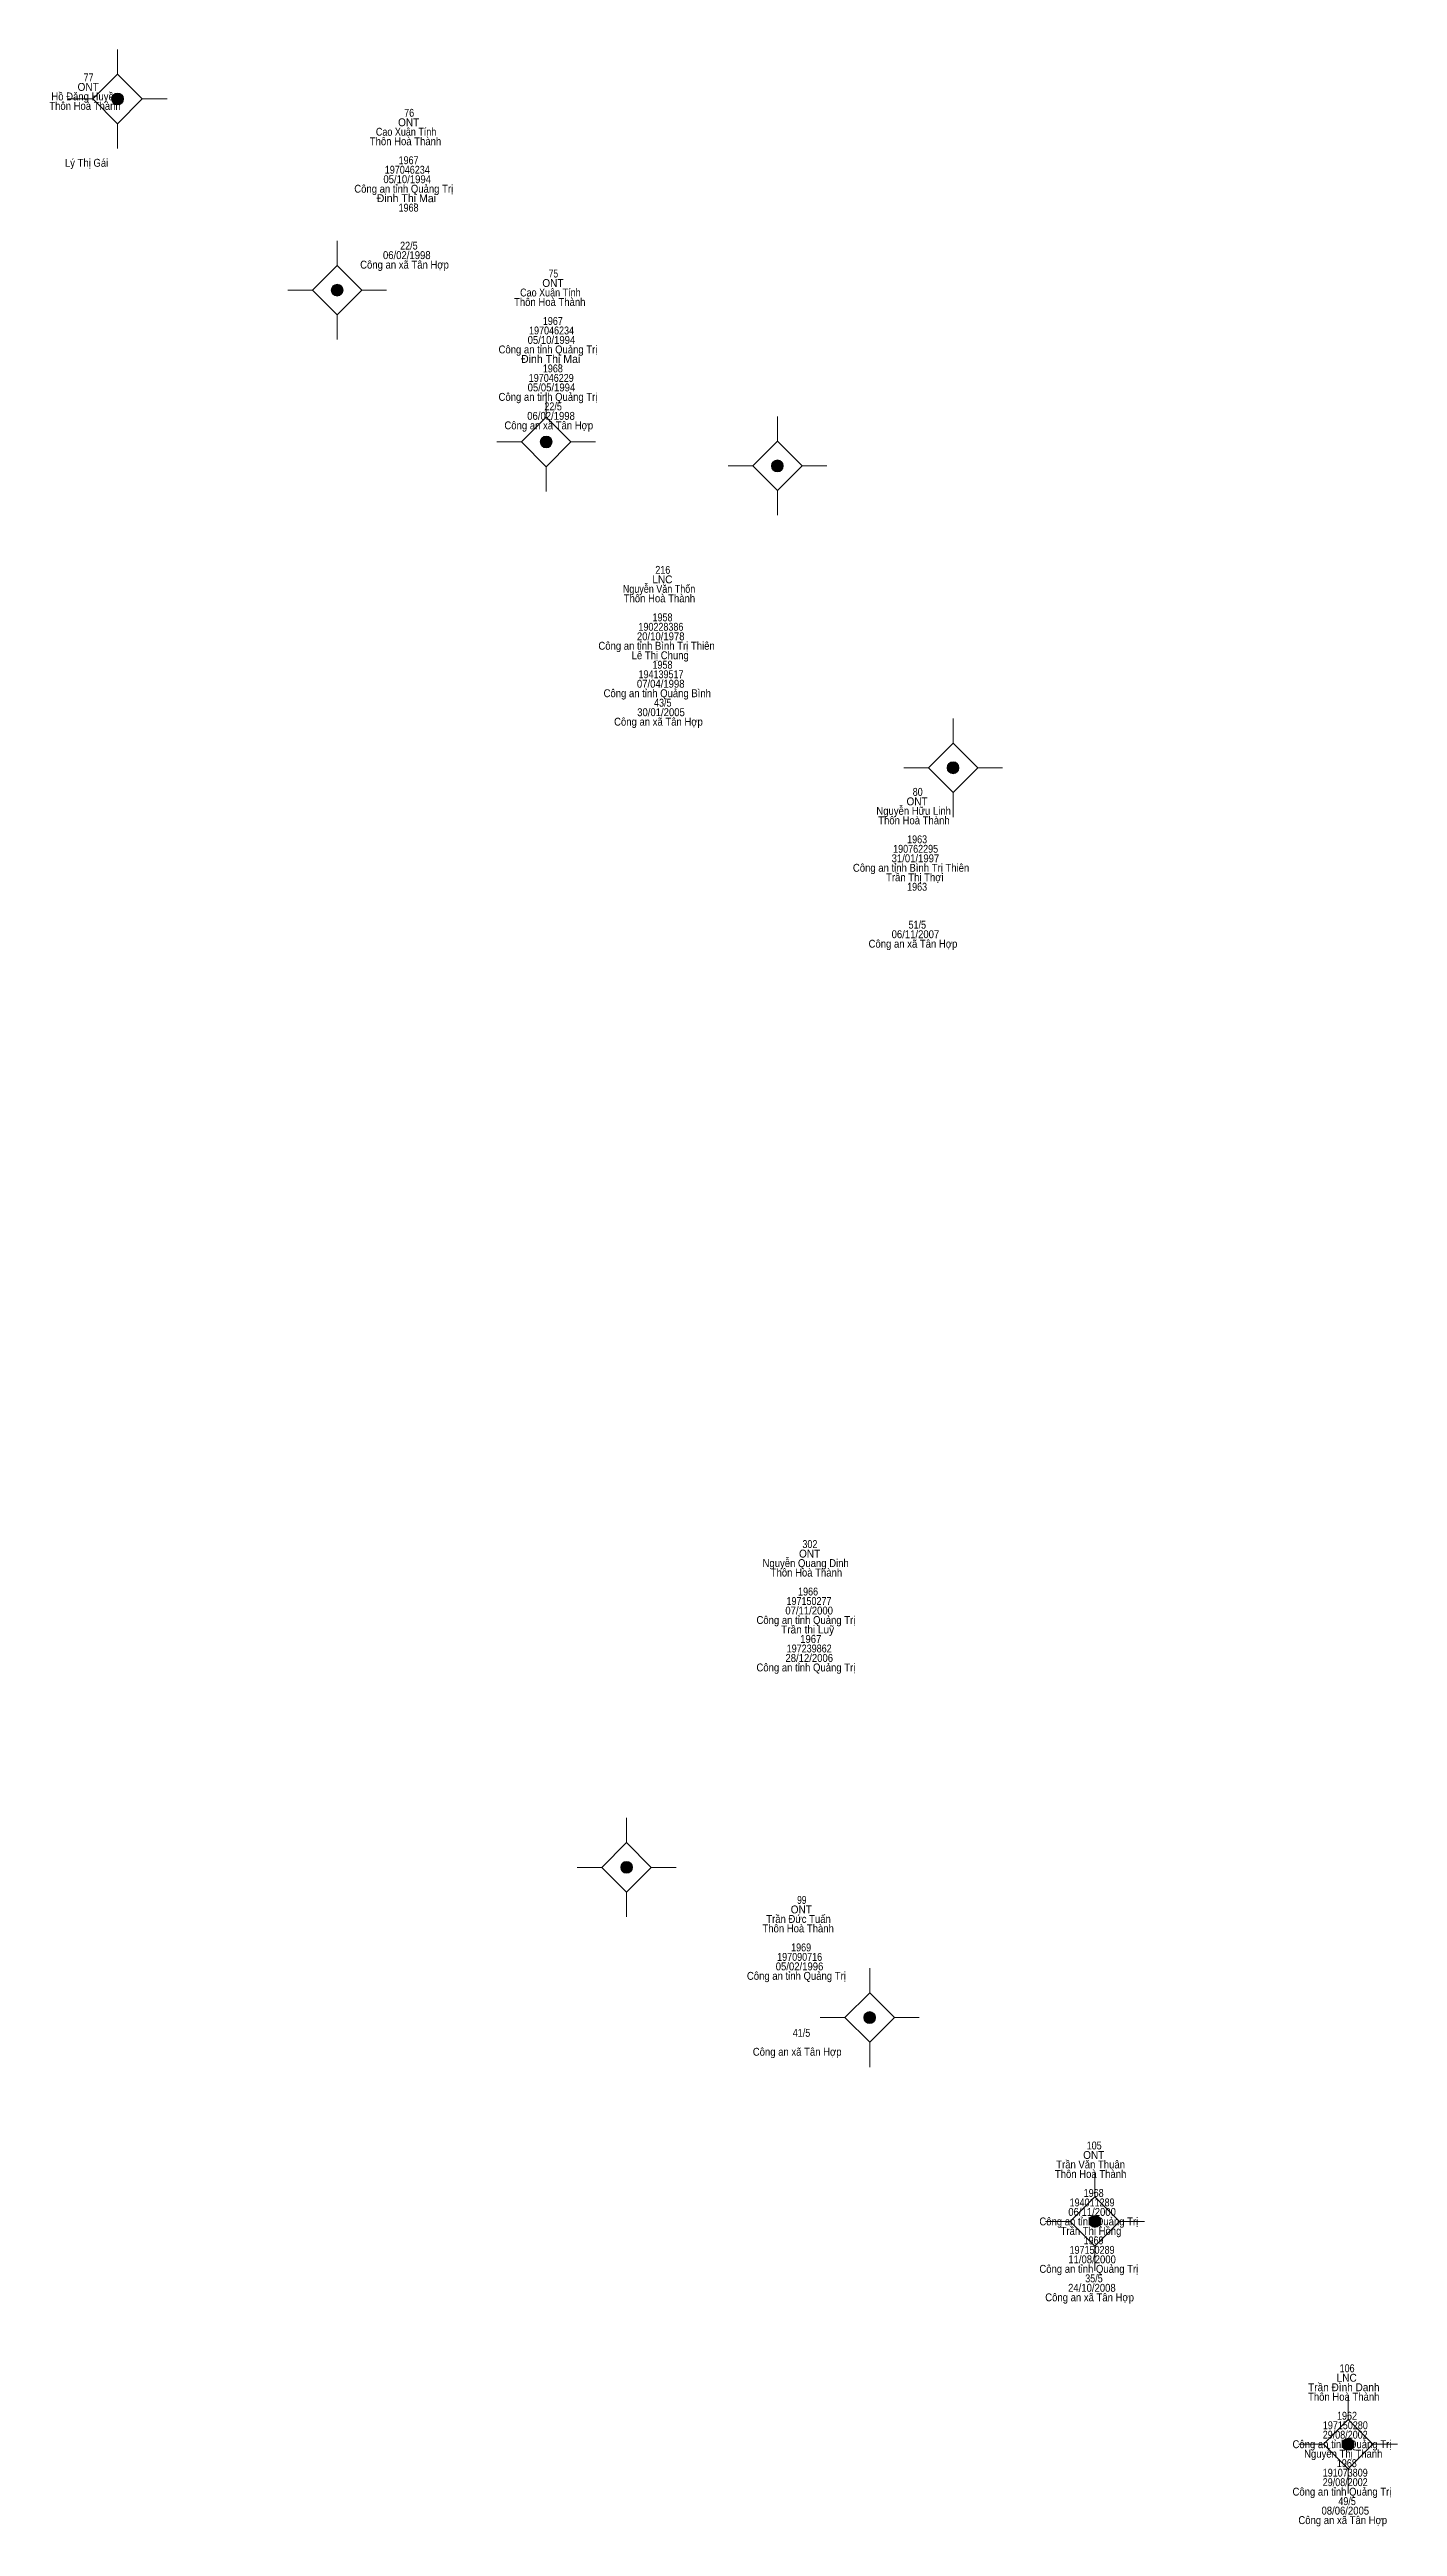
# Model space of a CAD drawing. Header units: metres. Extents: x 548452 to 551009, y 1840956 to 1844548.
# Drawn here: x 550398.3 to 550466.6, y 1841606.5 to 1841731.8 of the extents above; entities that cross this region are included whole.
import ezdxf
from ezdxf.enums import TextEntityAlignment as Align

# ---------------------------------------------------------------- set-up
doc = ezdxf.new("R2010")
doc.units = ezdxf.units.M
doc.header["$LTSCALE"] = 0.16
doc.layers.add('11', color=7, linetype='Continuous', lineweight=13)
doc.layers.add('15', color=7, linetype='Continuous')

msp = doc.modelspace()

# ---------------------------------------------------------------- texts
at = {"layer": '15'}
for s, width, p in [('ONT', 0.95, (550400.3, 1841729.71)), ('77', 0.85, (550400.32, 1841730.19)), ('Thôn Hoà Thành', 0.9, (550400.14, 1841728.75)), ('Hồ Đăng Huyền', 0.9, (550400.15, 1841729.23)), ('76', 0.85, (550416.545, 1841728.4)), ('Cao Xuân Tính', 0.85, (550416.39, 1841727.44)), ('ONT', 0.95, (550416.52, 1841727.92)), ('Lý Thị Gái', 0.9, (550400.22, 1841725.87)), ('Thôn Hoà Thành', 0.9, (550416.36, 1841726.96)), ('1967', 0.85, (550416.515, 1841726)), ('Công an tỉnh Quảng Trị', 0.9, (550416.27, 1841724.56)), ('05/10/1994', 0.9, (550416.445, 1841725.04)), ('197046234', 0.85, (550416.45, 1841725.52)), ('1968', 0.85, (550416.515, 1841723.6)), ('06/02/1998', 0.9, (550416.425, 1841721.2)), ('22/5', 0.85, (550416.53, 1841721.68)), ('Công an xã Tân Hợp', 0.9, (550416.31, 1841720.72)), ('ONT', 0.95, (550423.82, 1841719.79)), ('75', 0.8, (550423.845, 1841720.27)), ('Thôn Hoà Thành', 0.9, (550423.66, 1841718.83)), ('Cao Xuân Tính', 0.85, (550423.69, 1841719.31)), ('197046234', 0.85, (550423.75, 1841717.39)), ('1967', 0.85, (550423.815, 1841717.87)), ('Công an tỉnh Quảng Trị', 0.9, (550423.57, 1841716.43)), ('05/10/1994', 0.9, (550423.745, 1841716.91)), ('197046229', 0.85, (550423.735, 1841714.99)), ('1968', 0.85, (550423.815, 1841715.47)), ('Công an tỉnh Quảng Trị', 0.9, (550423.57, 1841714.03)), ('05/05/1994', 0.9, (550423.745, 1841714.51)), ('22/5', 0.85, (550423.83, 1841713.55)), ('Công an xã Tân Hợp', 0.9, (550423.61, 1841712.59)), ('06/02/1998', 0.9, (550423.725, 1841713.07)), ('LNC', 0.95, (550429.36, 1841704.8)), ('216', 0.85, (550429.38, 1841705.28)), ('Nguyễn Văn Thốn', 0.85, (550429.19, 1841704.32)), ('Thôn Hoà Thành', 0.9, (550429.21, 1841703.84)), ('190228386', 0.85, (550429.285, 1841702.4)), ('1958', 0.85, (550429.365, 1841702.88)), ('Công an tỉnh Bình Trị Thiên', 0.9, (550429.065, 1841701.44)), ('Lê Thị Chung', 0.9, (550429.25, 1841700.96)), ('20/10/1978', 0.9, (550429.275, 1841701.92)), ('07/04/1998', 0.9, (550429.275, 1841699.52)), ('194139517', 0.85, (550429.29, 1841700)), ('1958', 0.85, (550429.365, 1841700.48)), ('Công an tỉnh Quảng Bình', 0.9, (550429.1, 1841699.04)), ('43/5', 0.85, (550429.38, 1841698.56)), ('Công an xã Tân Hợp', 0.9, (550429.16, 1841697.6)), ('30/01/2005', 0.9, (550429.29, 1841698.08)), ('ONT', 0.95, (550442.25, 1841693.57)), ('80', 0.85, (550442.28, 1841694.05)), ('Nguyễn Hữu Linh', 0.9, (550442.075, 1841693.09)), ('Thôn Hoà Thành', 0.9, (550442.09, 1841692.61)), ('190762295', 0.85, (550442.175, 1841691.17)), ('1963', 0.85, (550442.25, 1841691.65)), ('Công an tỉnh Bình Trị Thiên', 0.9, (550441.945, 1841690.21)), ('Trần Thị Thợi', 0.9, (550442.135, 1841689.73)), ('31/01/1997', 0.9, (550442.165, 1841690.69)), ('1963', 0.85, (550442.25, 1841689.25)), ('51/5', 0.85, (550442.26, 1841687.33)), ('Công an xã Tân Hợp', 0.9, (550442.04, 1841686.37)), ('06/11/2007', 0.9, (550442.165, 1841686.85)), ('302', 0.85, (550436.825, 1841656)), ('Nguyễn Quang Dinh', 0.9, (550436.61, 1841655.04)), ('Thôn Hoà Thành', 0.9, (550436.65, 1841654.56)), ('ONT', 0.95, (550436.81, 1841655.52)), ('1966 ', 0.85, (550436.795, 1841653.6)), (' Công an tỉnh Quảng Trị', 0.9, (550436.555, 1841652.16)), (' 07/11/2000', 0.9, (550436.72, 1841652.64)), (' 197150277', 0.85, (550436.715, 1841653.12)), ('Trần thị Luỹ', 0.95, (550436.71, 1841651.68)), (' 197239862', 0.85, (550436.725, 1841650.72)), (' 1967', 0.9, (550436.8, 1841651.2)), (' Công an tỉnh Quảng Trị', 0.9, (550436.555, 1841649.76)), (' 28/12/2006', 0.9, (550436.725, 1841650.24)), ('Trần Đức Tuấn', 0.9, (550436.25, 1841637.04)), ('ONT', 0.95, (550436.39, 1841637.52)), ('99', 0.8, (550436.415, 1841638)), ('Thôn Hoà Thành', 0.9, (550436.23, 1841636.56)), ('05/02/1996', 0.9, (550436.3, 1841634.64)), ('197090716', 0.85, (550436.305, 1841635.12)), ('1969', 0.85, (550436.38, 1841635.6)), ('Công an tỉnh Quảng Trị', 0.9, (550436.14, 1841634.16)), ('41/5', 0.85, (550436.4, 1841631.28)), ('Công an xã Tân Hợp', 0.9, (550436.18, 1841630.32)), ('Trần Văn Thuân', 0.9, (550451.03, 1841624.62)), ('ONT', 0.95, (550451.19, 1841625.1)), ('105', 0.85, (550451.21, 1841625.58)), ('Thôn Hoà Thành', 0.9, (550451.03, 1841624.14)), ('1968', 0.85, (550451.185, 1841623.18)), ('06/11/2000', 0.9, (550451.105, 1841622.22)), ('194011289', 0.85, (550451.105, 1841622.7)), ('Công an tỉnh Quảng Trị', 0.9, (550450.94, 1841621.74)), ('Trần Thị Hồng', 0.9, (550451.05, 1841621.26)), ('1969', 0.85, (550451.18, 1841620.78)), ('Công an tỉnh Quảng Trị', 0.9, (550450.94, 1841619.34)), ('11/08/2000', 0.9, (550451.105, 1841619.82)), ('197150289', 0.85, (550451.105, 1841620.3)), ('24/10/2008', 0.9, (550451.095, 1841618.38)), ('35/5', 0.85, (550451.2, 1841618.86)), ('Công an xã Tân Hợp', 0.9, (550450.98, 1841617.9)), ('Trần Đình Danh', 0.95, (550463.845, 1841613.35)), ('LNC', 0.95, (550463.99, 1841613.83)), ('106', 0.85, (550464.01, 1841614.31)), ('Thôn Hoà Thành', 0.9, (550463.84, 1841612.87)), ('1962', 0.85, (550464.005, 1841611.91)), ('29/08/2002', 0.85, (550463.915, 1841610.95)), ('197150280', 0.85, (550463.92, 1841611.43)), ('Công an tỉnh Quảng Trị', 0.9, (550463.75, 1841610.47)), ('Nguyễn Thị Thanh', 0.9, (550463.815, 1841609.99)), ('1968', 0.85, (550463.995, 1841609.51)), ('Công an tỉnh Quảng Trị', 0.9, (550463.75, 1841608.07)), ('29/08/2002', 0.85, (550463.915, 1841608.55)), ('191073809', 0.85, (550463.915, 1841609.03)), ('08/06/2005', 0.9, (550463.92, 1841607.11)), ('49/5', 0.85, (550464.01, 1841607.59)), ('Công an xã Tân Hợp', 0.9, (550463.79, 1841606.63))]:
    msp.add_text(s, height=0.4, dxfattribs=dict(at, width=width)).set_placement(p, align=Align.CENTER)
for p in [(550416.405, 1841724.08), (550423.705, 1841715.95)]:
    msp.add_text('Đinh Thị Mai', height=0.4, dxfattribs=at).set_placement(p, align=Align.CENTER)

# ---------------------------------------------------------------- hatches: boundary and pattern name
at = {"layer": '11'}
for points in [[(550402.0895, 1841729.3, 1), (550401.4895, 1841729.3, 1)], [(550413.1995, 1841719.63, 1), (550412.5995, 1841719.63, 1)], [(550423.7795, 1841711.95, 1), (550423.1795, 1841711.95, 1)], [(550435.4795, 1841710.74, 1), (550434.8795, 1841710.74, 1)], [(550444.3695, 1841695.47, 1), (550443.7695, 1841695.47, 1)], [(550427.8495, 1841639.85, 1), (550427.2495, 1841639.85, 1)], [(550440.1495, 1841632.25, 1), (550439.5495, 1841632.25, 1)], [(550451.5495, 1841621.94, 1), (550450.9495, 1841621.94, 1)], [(550464.3595, 1841610.67, 1), (550463.7595, 1841610.67, 1)]]:
    msp.add_hatch(color=256, dxfattribs=at).paths.add_polyline_path(points)

# ---------------------------------------------------------------- linework, layer by layer
for p, q in [((550401.79, 1841731.8), (550401.79, 1841730.55)), ((550400.54, 1841729.3), (550399.29, 1841729.3)), ((550404.29, 1841729.3), (550403.04, 1841729.3)), ((550401.79, 1841728.05), (550401.79, 1841726.8)), ((550412.9, 1841722.13), (550412.9, 1841720.88)), ((550411.65, 1841719.63), (550410.4, 1841719.63)), ((550415.4, 1841719.63), (550414.15, 1841719.63)), ((550412.9, 1841718.38), (550412.9, 1841717.13)), ((550423.48, 1841714.45), (550423.48, 1841713.2)), ((550435.18, 1841713.24), (550435.18, 1841711.99)), ((550422.23, 1841711.95), (550420.98, 1841711.95)), ((550425.98, 1841711.95), (550424.73, 1841711.95)), ((550423.48, 1841710.7), (550423.48, 1841709.45)), ((550433.93, 1841710.74), (550432.68, 1841710.74)), ((550437.68, 1841710.74), (550436.43, 1841710.74)), ((550435.18, 1841709.49), (550435.18, 1841708.24)), ((550444.07, 1841697.97), (550444.07, 1841696.72)), ((550442.82, 1841695.47), (550441.57, 1841695.47)), ((550446.57, 1841695.47), (550445.32, 1841695.47)), ((550444.07, 1841694.22), (550444.07, 1841692.97)), ((550427.55, 1841642.35), (550427.55, 1841641.1)), ((550426.3, 1841639.85), (550425.05, 1841639.85)), ((550430.05, 1841639.85), (550428.8, 1841639.85)), ((550427.55, 1841638.6), (550427.55, 1841637.35)), ((550439.85, 1841634.75), (550439.85, 1841633.5)), ((550438.6, 1841632.25), (550437.35, 1841632.25)), ((550442.35, 1841632.25), (550441.1, 1841632.25)), ((550439.85, 1841631), (550439.85, 1841629.75)), ((550451.25, 1841624.44), (550451.25, 1841623.19)), ((550450, 1841621.94), (550448.75, 1841621.94)), ((550453.75, 1841621.94), (550452.5, 1841621.94)), ((550451.25, 1841620.69), (550451.25, 1841619.44)), ((550464.06, 1841613.17), (550464.06, 1841611.92)), ((550462.81, 1841610.67), (550461.56, 1841610.67)), ((550466.56, 1841610.67), (550465.31, 1841610.67)), ((550464.06, 1841609.42), (550464.06, 1841608.17))]:
    msp.add_line(p, q, dxfattribs=at)
for points in [[(550401.79, 1841730.55), (550400.54, 1841729.3), (550401.79, 1841728.05), (550403.04, 1841729.3)], [(550412.9, 1841720.88), (550411.65, 1841719.63), (550412.9, 1841718.38), (550414.15, 1841719.63)], [(550423.48, 1841713.2), (550422.23, 1841711.95), (550423.48, 1841710.7), (550424.73, 1841711.95)], [(550435.18, 1841711.99), (550433.93, 1841710.74), (550435.18, 1841709.49), (550436.43, 1841710.74)], [(550444.07, 1841696.72), (550442.82, 1841695.47), (550444.07, 1841694.22), (550445.32, 1841695.47)], [(550427.55, 1841641.1), (550426.3, 1841639.85), (550427.55, 1841638.6), (550428.8, 1841639.85)], [(550439.85, 1841633.5), (550438.6, 1841632.25), (550439.85, 1841631), (550441.1, 1841632.25)], [(550451.25, 1841623.19), (550450, 1841621.94), (550451.25, 1841620.69), (550452.5, 1841621.94)], [(550464.06, 1841611.92), (550462.81, 1841610.67), (550464.06, 1841609.42), (550465.31, 1841610.67)]]:
    msp.add_lwpolyline(points, close=True, dxfattribs=at)
for centre in [(550401.7895, 1841729.3), (550412.8995, 1841719.63), (550423.4795, 1841711.95), (550435.1795, 1841710.74), (550444.0695, 1841695.47), (550427.5495, 1841639.85), (550439.8495, 1841632.25), (550451.2495, 1841621.94), (550464.0595, 1841610.67)]:
    msp.add_circle(centre, 0.3, dxfattribs=at)

msp.set_redraw_order([(e.dxf.handle, doc.entitydb.next_handle()) for e in msp.query("TEXT MTEXT ATTDEF DIMENSION ARC_DIMENSION")])  # texts and dimensions are drawn at this point

doc.saveas('drawing.dxf')
